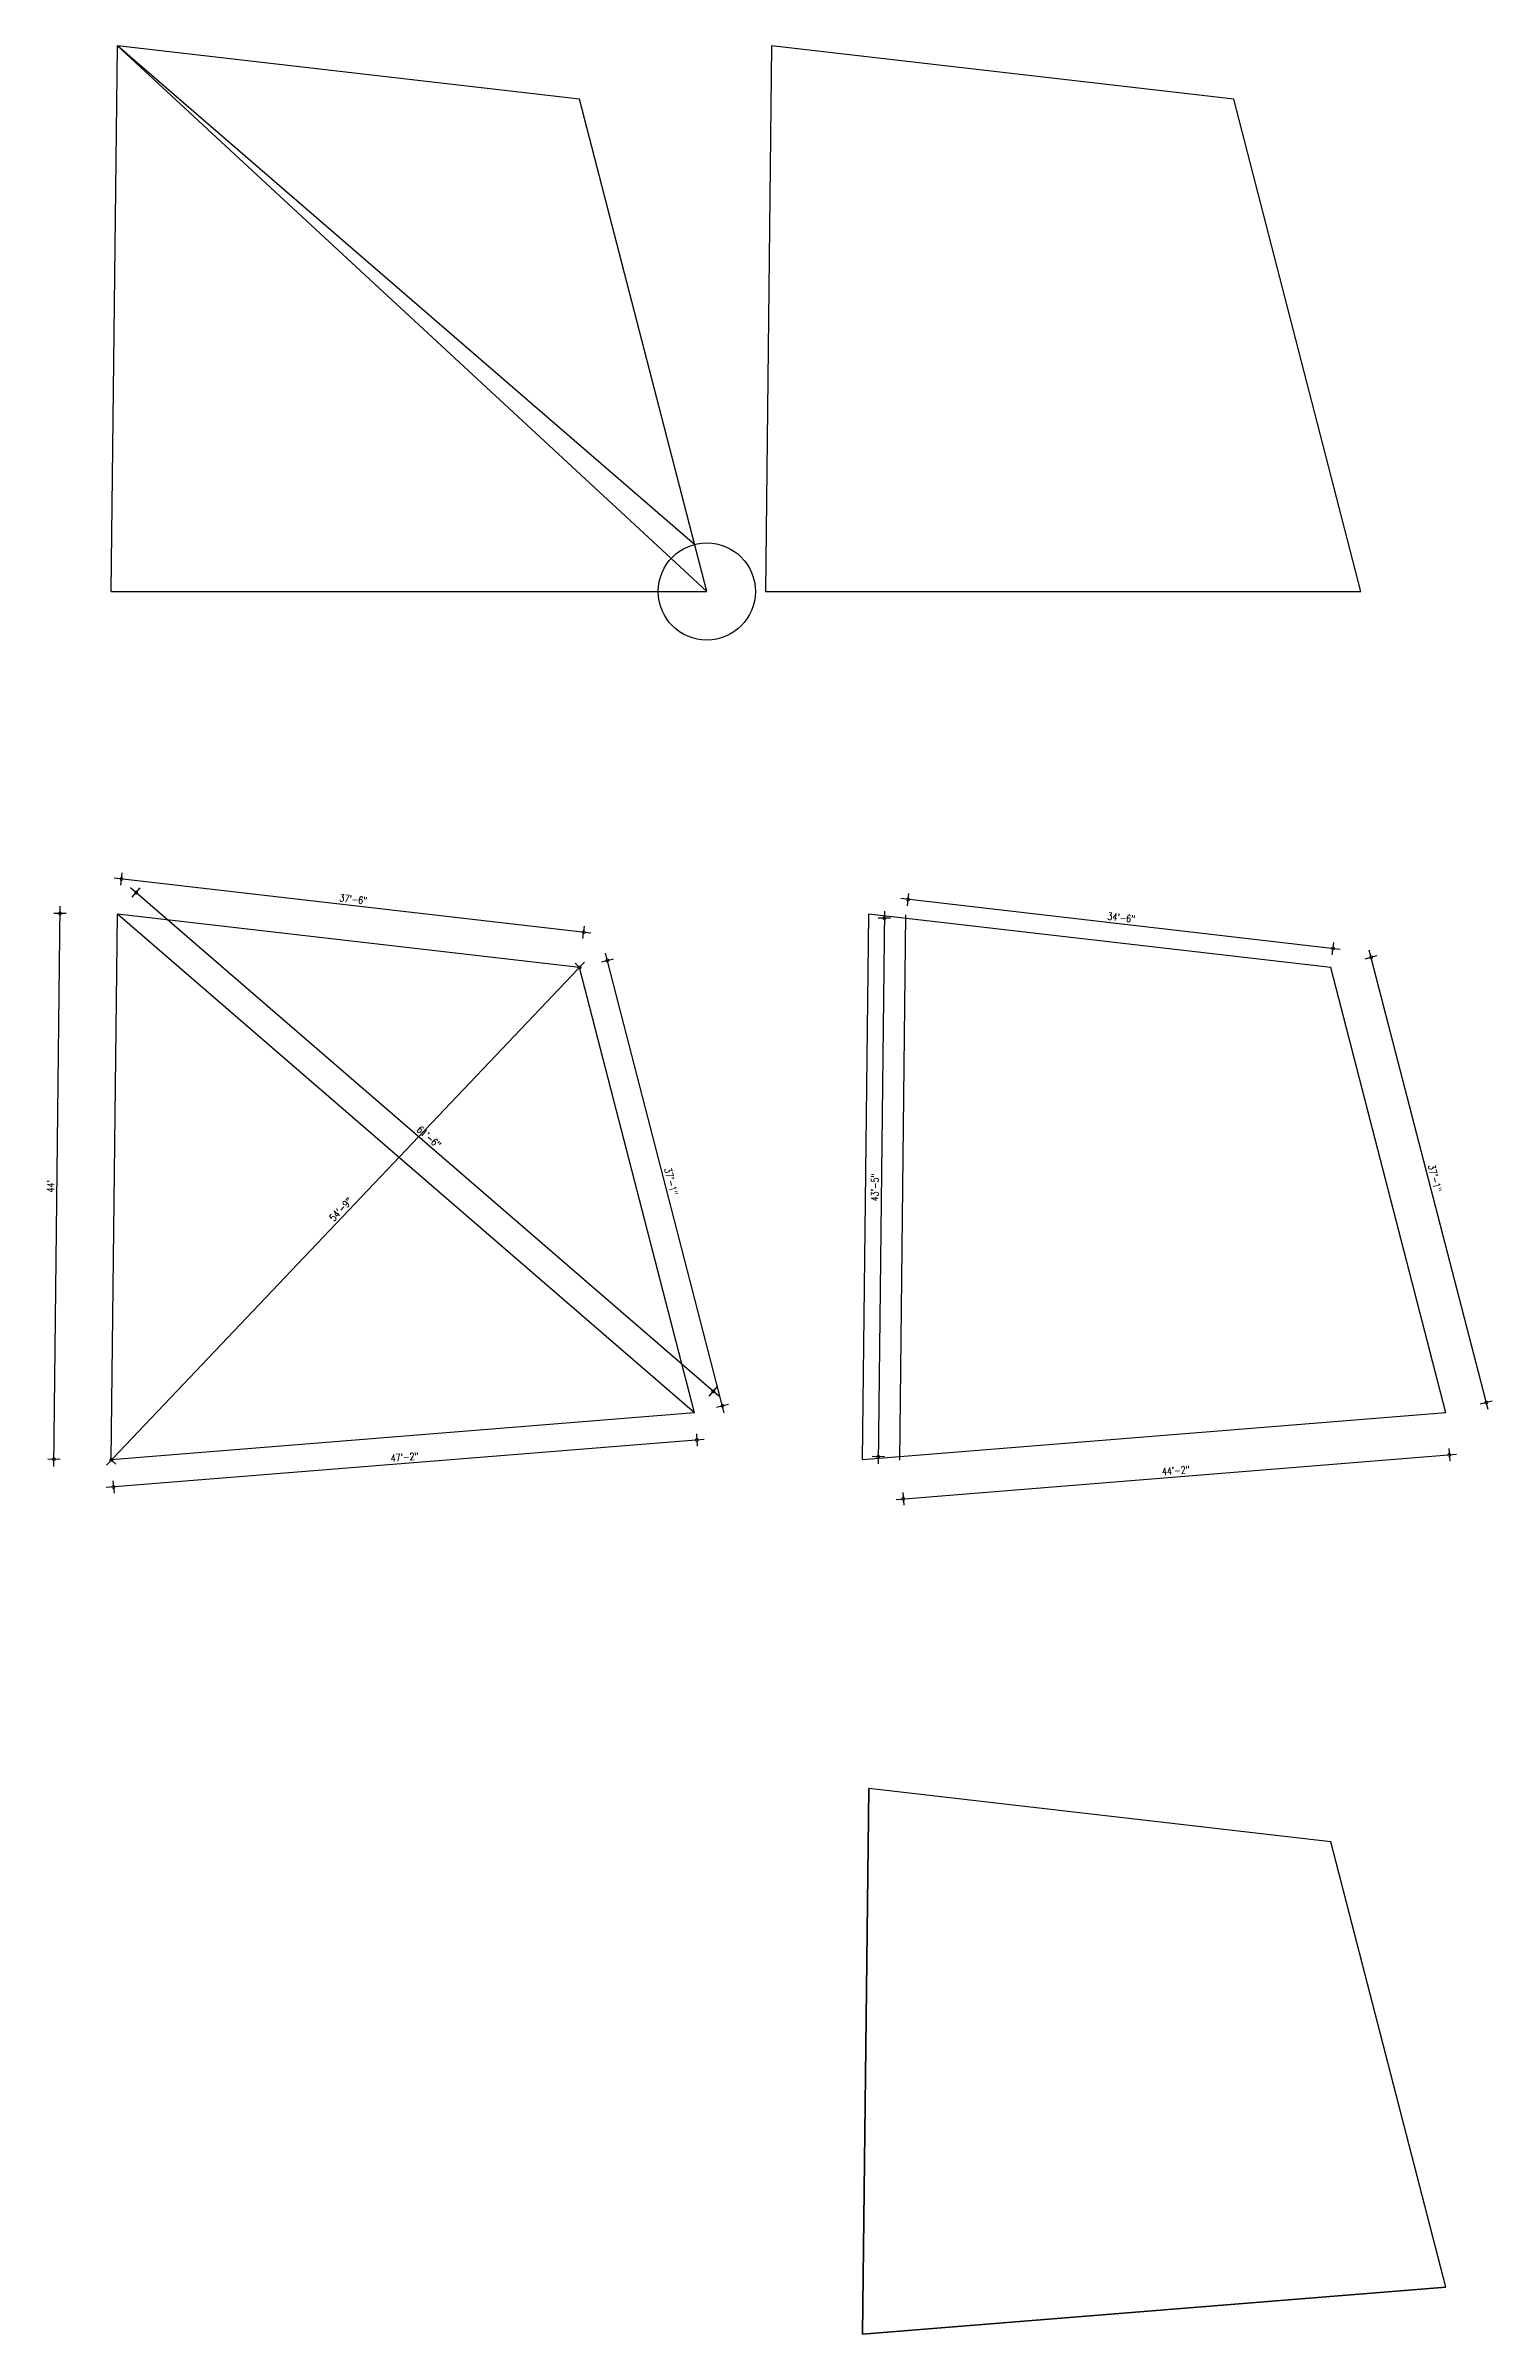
# Model space of a CAD drawing. Header units: inches. Extents: x 352731 to 371558, y -52658 to -39161.
# Drawn here: x 363132 to 364531, y -47131 to -44917 of the extents above; entities that cross this region are included whole.
import ezdxf

# ---------------------------------------------------------------- set-up
doc = ezdxf.new("R2010")
doc.units = ezdxf.units.IN
doc.header["$LTSCALE"] = 2
doc.header["$MEASUREMENT"] = 0
doc.header["$PDMODE"] = 34
doc.layers.get('0').update_dxf_attribs({"linetype": 'CONTINUOUS'})
doc.layers.get('DEFPOINTS').update_dxf_attribs({"color": 141, "linetype": 'CONTINUOUS'})
doc.styles.add('ROMANS', font='Romans.shx', dxfattribs={"width": 0.8})
doc.dimstyles.new('8 SCALE', dxfattribs={"dimscale": 0, "dimtxt": 7, "dimasz": 6, "dimexe": 6, "dimexo": 2, "dimgap": 2, "dimtad": 1, "dimdec": 0, "dimzin": 0, "dimdsep": 46, "dimlunit": 4, "dimtxsty": 'ROMANS', "dimblk": 'DOTSMALL', "dimcen": 0, "dimdle": 7, "dimclrd": 8, "dimclre": 8, "dimclrt": 3, "dimadec": 0, "dimazin": 0, "dimtfac": 1, "dimtdec": 0, "dimtofl": 0, "dimtmove": 2, "dimatfit": 3, "dimfxl": 6, "dimfxlon": 1, "dimtolj": 1, "dimtzin": 0, "dimarcsym": 0})

msp = doc.modelspace()

# ---------------------------------------------------------------- blocks, each defined once
blk = doc.blocks.new('_DOTSMALL')
at = {"color": 0, "linetype": 'ByBlock', "const_width": 0.5}
blk.add_lwpolyline([(-0.0625, 0, 1), (0.0625, 0, 1)], format="xyb", close=True, dxfattribs=at)
blk = doc.blocks.new('*D436')
at = {"color": 8, "lineweight": -2, "ltscale": 0.5, "transparency": 16777216}
for p, q in [((363204.2, -45728.9), (363205.6, -45717)), ((363658.9, -45775.3), (363197.9, -45722.1)), ((363651.2, -45780.5), (363652.6, -45768.6))]:
    blk.add_line(p, q, dxfattribs=at)
at = {"layer": 'DEFPOINTS', "color": 0, "ltscale": 0.5, "transparency": 16777216}
for p in [(363204.9, -45722.9), (363200.9, -45757.1), (363648, -45808.7)]:
    blk.add_point(p, dxfattribs=at)
at = {"color": 8, "lineweight": -2, "ltscale": 0.5, "transparency": 16777216, "xscale": 6, "yscale": 6, "zscale": 6}
for p, rotation in [((363204.9, -45722.9), 173.4156412186379), ((363651.9, -45774.5), 353.4156412186379)]:
    blk.add_blockref('_DOTSMALL', p, dxfattribs=dict(at, rotation=rotation))
at = {"color": 3, "ltscale": 0.5, "transparency": 16777216, "insert": (363429.1, -45742.6), "char_height": 7, "attachment_point": 5, "rotation": 353.4156, "style": 'ROMANS'}
blk.add_mtext('\\A1;37\'-6"', dxfattribs=at)
blk = doc.blocks.new('*D437')
at = {"color": 8, "lineweight": -2, "ltscale": 0.5, "transparency": 16777216}
for p, q in [((363669, -45803.2), (363680.6, -45800.2)), ((363787.8, -46239.4), (363673, -45794.9)), ((363780.3, -46234.1), (363791.9, -46231.1))]:
    blk.add_line(p, q, dxfattribs=at)
at = {"layer": 'DEFPOINTS', "color": 0, "ltscale": 0.5, "transparency": 16777216}
for p in [(363648, -45808.7), (363674.8, -45801.7), (363759.2, -46239.5)]:
    blk.add_point(p, dxfattribs=at)
at = {"color": 8, "lineweight": -2, "ltscale": 0.5, "transparency": 16777216, "xscale": 6, "yscale": 6, "zscale": 6}
for p, rotation in [((363674.8, -45801.7), 104.482138585315), ((363786.1, -46232.6), 284.4821385853149)]:
    blk.add_blockref('_DOTSMALL', p, dxfattribs=dict(at, rotation=rotation))
at = {"color": 3, "ltscale": 0.5, "transparency": 16777216, "insert": (363736.4, -46015.6), "char_height": 7, "attachment_point": 5, "rotation": 284.4821, "style": 'ROMANS'}
blk.add_mtext('\\A1;37\'-1"', dxfattribs=at)
blk = doc.blocks.new('*D438')
at = {"color": 8, "lineweight": -2, "ltscale": 0.5, "transparency": 16777216}
for p, q in [((363768.3, -46265.2), (363190.1, -46311.8)), ((363760.9, -46259.8), (363761.8, -46271.7)), ((363196.6, -46305.3), (363197.6, -46317.2))]:
    blk.add_line(p, q, dxfattribs=at)
at = {"layer": 'DEFPOINTS', "color": 0, "ltscale": 0.5, "transparency": 16777216}
for p in [(363759.2, -46239.5), (363195, -46285), (363197.1, -46311.2)]:
    blk.add_point(p, dxfattribs=at)
at = {"color": 8, "lineweight": -2, "ltscale": 0.5, "transparency": 16777216, "xscale": 6, "yscale": 6, "zscale": 6}
for p, rotation in [((363761.4, -46265.7), 4.61093881385768), ((363197.1, -46311.2), 184.6109388138577)]:
    blk.add_blockref('_DOTSMALL', p, dxfattribs=dict(at, rotation=rotation))
at = {"color": 3, "ltscale": 0.5, "transparency": 16777216, "insert": (363478.7, -46282.3), "char_height": 7, "attachment_point": 5, "rotation": 4.6109, "style": 'ROMANS'}
blk.add_mtext('\\A1;47\'-2"', dxfattribs=at)
blk = doc.blocks.new('*D439')
at = {"color": 8, "lineweight": -2, "ltscale": 0.5, "transparency": 16777216}
for p, q in [((363139.4, -46291.4), (363145.5, -45749.4)), ((363151.4, -45756.5), (363139.4, -45756.4)), ((363145.5, -46284.5), (363133.5, -46284.3))]:
    blk.add_line(p, q, dxfattribs=at)
at = {"layer": 'DEFPOINTS', "color": 0, "ltscale": 0.5, "transparency": 16777216}
for p in [(363145.4, -45756.4), (363200.9, -45757.1), (363195, -46285)]:
    blk.add_point(p, dxfattribs=at)
at = {"color": 8, "lineweight": -2, "ltscale": 0.5, "transparency": 16777216, "xscale": 6, "yscale": 6, "zscale": 6}
for p, rotation in [((363145.4, -45756.4), 89.35652801203919), ((363139.5, -46284.4), 269.3565280120392)]:
    blk.add_blockref('_DOTSMALL', p, dxfattribs=dict(at, rotation=rotation))
at = {"color": 3, "ltscale": 0.5, "transparency": 16777216, "insert": (363136.3, -46020.3), "char_height": 7, "attachment_point": 5, "rotation": 89.3565, "style": 'ROMANS'}
blk.add_mtext("\\A1;44'", dxfattribs=at)
blk = doc.blocks.new('*D440')
at = {"color": 8, "lineweight": -2, "ltscale": 0.5, "transparency": 16777216}
for p, q in [((363782.6, -46223.2), (363213.7, -45731.6)), ((363215, -45740.7), (363222.9, -45731.6)), ((363773.4, -46223.2), (363781.2, -46214.1))]:
    blk.add_line(p, q, dxfattribs=at)
at = {"layer": 'DEFPOINTS', "color": 0, "ltscale": 0.5, "transparency": 16777216}
for p in [(363219, -45736.2), (363200.9, -45757.1), (363759.2, -46239.5)]:
    blk.add_point(p, dxfattribs=at)
at = {"color": 8, "lineweight": -2, "ltscale": 0.5, "transparency": 16777216, "xscale": 6, "yscale": 6, "zscale": 6}
for p, rotation in [((363219, -45736.2), 139.1686059417734), ((363777.3, -46218.6), 319.1686059417734)]:
    blk.add_blockref('_DOTSMALL', p, dxfattribs=dict(at, rotation=rotation))
at = {"color": 3, "ltscale": 0.5, "transparency": 16777216, "insert": (363502.2, -45972.7), "char_height": 7, "attachment_point": 5, "rotation": 319.1686, "style": 'ROMANS'}
blk.add_mtext('\\A1;61\'-6"', dxfattribs=at)
blk = doc.blocks.new('*D447')
at = {"color": 8, "lineweight": -2, "ltscale": 0.5, "transparency": 16777216}
for p, q in [((363190.2, -46290.1), (363652.8, -45803.6)), ((363648, -45808.7), (363643.6, -45804.5)), ((363195, -46285), (363199.4, -46289.2))]:
    blk.add_line(p, q, dxfattribs=at)
at = {"layer": 'DEFPOINTS', "color": 0, "ltscale": 0.5, "transparency": 16777216}
for p in [(363648, -45808.7), (363648, -45808.7), (363195, -46285)]:
    blk.add_point(p, dxfattribs=at)
at = {"color": 8, "lineweight": -2, "ltscale": 0.5, "transparency": 16777216, "xscale": 6, "yscale": 6, "zscale": 6}
for p, rotation in [((363648, -45808.7), 46.44271041382918), ((363195, -46285), 226.4427104138292)]:
    blk.add_blockref('_DOTSMALL', p, dxfattribs=dict(at, rotation=rotation))
at = {"color": 3, "ltscale": 0.5, "transparency": 16777216, "insert": (363417, -46042.6), "char_height": 7, "attachment_point": 5, "rotation": 46.4427, "style": 'ROMANS'}
blk.add_mtext('\\A1;54\'-9"', dxfattribs=at)
blk = doc.blocks.new('*D459')
at = {"color": 8, "lineweight": -2, "ltscale": 0.5, "transparency": 16777216}
for p, q in [((364488.7, -46274.1), (364489.7, -46286.1)), ((363954, -46323.3), (364496.1, -46279.6)), ((363960.5, -46316.7), (363961.4, -46328.7))]:
    blk.add_line(p, q, dxfattribs=at)
at = {"layer": 'DEFPOINTS', "color": 0, "ltscale": 0.5, "transparency": 16777216}
for p in [(364485.9, -46239.5), (363957.7, -46282.1), (364489.2, -46280.1)]:
    blk.add_point(p, dxfattribs=at)
at = {"color": 8, "lineweight": -2, "ltscale": 0.5, "transparency": 16777216, "xscale": 6, "yscale": 6, "zscale": 6}
for p, rotation in [((364489.2, -46280.1), 4.61093881385841), ((363961, -46322.7), 184.6109388138584)]:
    blk.add_blockref('_DOTSMALL', p, dxfattribs=dict(at, rotation=rotation))
at = {"color": 3, "ltscale": 0.5, "transparency": 16777216, "insert": (364224.6, -46295.3), "char_height": 7, "attachment_point": 5, "rotation": 4.6109, "style": 'ROMANS'}
blk.add_mtext('\\A1;44\'-2"', dxfattribs=at)
blk = doc.blocks.new('*D460')
at = {"color": 8, "lineweight": -2, "ltscale": 0.5, "transparency": 16777216}
for p, q in [((364407.8, -45800.1), (364419.4, -45797.1)), ((364526.6, -46236.2), (364411.8, -45791.8)), ((364519.1, -46230.9), (364530.7, -46227.9))]:
    blk.add_line(p, q, dxfattribs=at)
at = {"layer": 'DEFPOINTS', "color": 0, "ltscale": 0.5, "transparency": 16777216}
for p in [(364374.6, -45808.7), (364413.6, -45798.6), (364485.9, -46239.5)]:
    blk.add_point(p, dxfattribs=at)
at = {"color": 8, "lineweight": -2, "ltscale": 0.5, "transparency": 16777216, "xscale": 6, "yscale": 6, "zscale": 6}
for p, rotation in [((364413.6, -45798.6), 104.4821385853159), ((364524.9, -46229.4), 284.4821385853159)]:
    blk.add_blockref('_DOTSMALL', p, dxfattribs=dict(at, rotation=rotation))
at = {"color": 3, "ltscale": 0.5, "transparency": 16777216, "insert": (364475.2, -46012.5), "char_height": 7, "attachment_point": 5, "rotation": 284.4821, "style": 'ROMANS'}
blk.add_mtext('\\A1;37\'-1"', dxfattribs=at)
blk = doc.blocks.new('*D461')
at = {"color": 8, "lineweight": -2, "ltscale": 0.5, "transparency": 16777216}
for p, q in [((364383.7, -45791.1), (363958.7, -45742)), ((363965, -45748.8), (363966.3, -45736.9)), ((364376, -45796.2), (364377.4, -45784.3))]:
    blk.add_line(p, q, dxfattribs=at)
at = {"layer": 'DEFPOINTS', "color": 0, "ltscale": 0.5, "transparency": 16777216}
for p in [(363965.7, -45742.8), (363963.5, -45761.2), (364374.6, -45808.7)]:
    blk.add_point(p, dxfattribs=at)
at = {"color": 8, "lineweight": -2, "ltscale": 0.5, "transparency": 16777216, "xscale": 6, "yscale": 6, "zscale": 6}
for p, rotation in [((363965.7, -45742.8), 173.4156412186381), ((364376.7, -45790.3), 353.4156412186381)]:
    blk.add_blockref('_DOTSMALL', p, dxfattribs=dict(at, rotation=rotation))
at = {"color": 3, "ltscale": 0.5, "transparency": 16777216, "insert": (364171.9, -45760.4), "char_height": 7, "attachment_point": 5, "rotation": 353.4156, "style": 'ROMANS'}
blk.add_mtext('\\A1;34\'-6"', dxfattribs=at)
blk = doc.blocks.new('*D462')
at = {"color": 8, "lineweight": -2, "ltscale": 0.5, "transparency": 16777216}
for p, q in [((363948.6, -45761), (363936.6, -45760.9)), ((363942.7, -45754), (363936.7, -46288.9)), ((363942.8, -46281.9), (363930.8, -46281.8))]:
    blk.add_line(p, q, dxfattribs=at)
at = {"layer": 'DEFPOINTS', "color": 0, "ltscale": 0.5, "transparency": 16777216}
for p in [(363963.5, -45761.2), (363936.8, -46281.9), (363957.7, -46282.1)]:
    blk.add_point(p, dxfattribs=at)
at = {"color": 8, "lineweight": -2, "ltscale": 0.5, "transparency": 16777216, "xscale": 6, "yscale": 6, "zscale": 6}
for p, rotation in [((363942.6, -45761), 89.35652801204442), ((363936.8, -46281.9), 269.3565280120444)]:
    blk.add_blockref('_DOTSMALL', p, dxfattribs=dict(at, rotation=rotation))
at = {"color": 3, "ltscale": 0.5, "transparency": 16777216, "insert": (363933.5, -46021.4), "char_height": 7, "attachment_point": 5, "rotation": 89.3565, "style": 'ROMANS'}
blk.add_mtext('\\A1;43\'-5"', dxfattribs=at)

# ---------------------------------------------------------------- dimensions: what is measured, and where the dimension line sits
at = {"ltscale": 0.5}
for p1, p2, distance, picture, middle in [((363648, -45808.7), (363200.9, -45757.1), -34.3, '*D436', (363429.1, -45742.6)), ((363759.2, -46239.5), (363200.9, -45757.1), -27.6, '*D440', (363502.2, -45972.7)), ((364374.6, -45808.7), (363963.5, -45761.2), -18.5, '*D461', (364171.9, -45760.4)), ((363195, -46285), (363200.9, -45757.1), 55.5, '*D439', (363136.3, -46020.3)), ((363963.5, -45761.2), (363957.7, -46282.1), -20.9, '*D462', (363933.5, -46021.4)), ((363195, -46285), (363648, -45808.7), 0, '*D447', (363417, -46042.6)), ((363759.2, -46239.5), (363648, -45808.7), -27.7, '*D437', (363736.4, -46015.6)), ((364485.9, -46239.5), (364374.6, -45808.7), -40.3, '*D460', (364475.2, -46012.5)), ((363759.2, -46239.5), (363195, -46285), 26.3, '*D438', (363478.7, -46282.3)), ((363957.7, -46282.1), (364485.9, -46239.5), -40.7, '*D459', (364224.6, -46295.3))]:
    dim = msp.add_aligned_dim(p1=p1, p2=p2, distance=distance, dimstyle='8 SCALE', override={"dimscale": 1}, dxfattribs=at)
    dim.commit()
    dim.dimension.update_dxf_attribs({"geometry": picture, "text_midpoint": middle})

# ---------------------------------------------------------------- linework, layer by layer
at = {"ltscale": 0.5}
for p, q in [((363195, -45444.8), (363200.9, -44916.8)), ((363200.9, -44916.8), (363771, -45444.8)), ((363648, -44968.4), (363200.9, -44916.8)), ((363759.2, -45399.3), (363200.9, -44916.8)), ((363771, -45444.8), (363648, -44968.4)), ((363195, -45444.8), (363771, -45444.8)), ((363195, -46285), (363200.9, -45757.1)), ((363648, -45808.7), (363200.9, -45757.1)), ((363759.2, -46239.5), (363200.9, -45757.1)), ((363921.6, -46285), (363927.6, -45757.1)), ((364374.6, -45808.7), (363927.6, -45757.1)), ((363957.6, -46285.4), (363963.6, -45757.5)), ((363759.2, -46239.5), (363648, -45808.7)), ((364485.9, -46239.5), (364374.6, -45808.7)), ((363759.2, -46239.5), (363195, -46285)), ((364485.9, -46239.5), (363921.6, -46285)), ((363921.6, -47130.9), (363927.6, -46602.9)), ((364374.6, -46654.5), (363927.6, -46602.9)), ((364485.9, -47085.4), (364374.6, -46654.5)), ((364485.9, -47085.4), (363921.6, -47130.9))]:
    msp.add_line(p, q, dxfattribs=at)
for points in [[(364280.7, -44968.4), (363833.6, -44916.8), (363827.7, -45444.8), (364403.7, -45444.8)], [(364374.6, -46654.5), (363927.6, -46602.9), (363921.6, -47130.9), (364485.9, -47085.4)]]:
    msp.add_lwpolyline(points, close=True, dxfattribs=at)
msp.add_circle((363771, -45444.8), 47, dxfattribs=at)

msp.set_redraw_order([(e.dxf.handle, doc.entitydb.next_handle()) for e in msp.query("TEXT MTEXT ATTDEF DIMENSION ARC_DIMENSION")])  # texts and dimensions are drawn at this point

doc.saveas('drawing.dxf')
